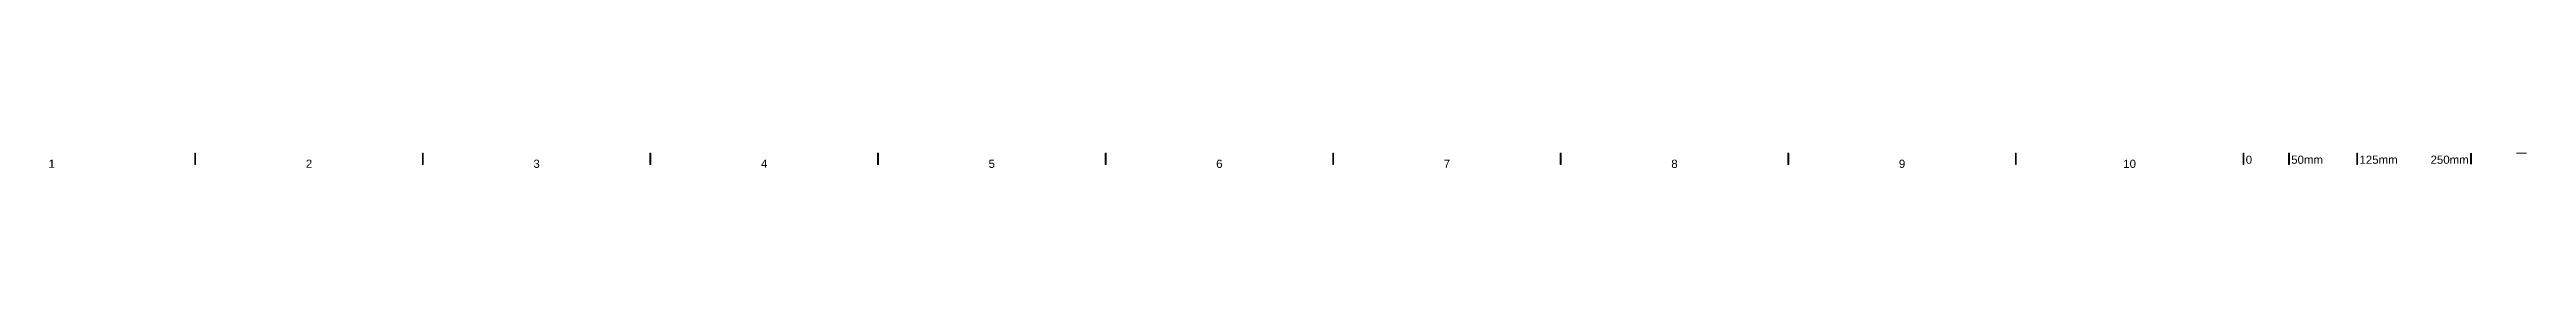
# Model space of a CAD drawing. Header units: centimetres. Extents: x -9.9 to 12.1, y -14.8 to 2.1.
# Drawn here: x 9.37 to 12.091, y -13.124 to -13.107 of the extents above; entities that cross this region are included whole.
import ezdxf

# ---------------------------------------------------------------- set-up
doc = ezdxf.new("R2010")
doc.units = ezdxf.units.CM
doc.header["$MEASUREMENT"] = 0
for name, color, linetype, lineweight in [('PDF _Geometria_Num_Penna__7', 7, 'Continuous', 18), ('PDF _Riempimenti solidi_Num_Penna__7', 7, 'Continuous', 18), ('PDF _Testo_Num_Penna__7', 7, 'Continuous', 18)]:
    doc.layers.add(name, color=color, linetype=linetype, lineweight=lineweight)
doc.styles.add('GENERATED_STYLE_1', font='Arial.ttf')

msp = doc.modelspace()

# ---------------------------------------------------------------- texts
at = {"layer": 'PDF _Testo_Num_Penna__7', "color": 7, "linetype": 'Continuous', "lineweight": 18, "char_height": 0.009, "attachment_point": 7, "style": 'GENERATED_STYLE_1'}
for s, insert in [('\\A1;1', (9.3693, -13.1237)), ('\\A1;2', (9.6519, -13.1237)), ('\\A1;3', (9.9019, -13.1239)), ('\\A1;4', (10.1519, -13.1237)), ('\\A1;5', (10.4019, -13.1239)), ('\\A1;6', (10.6519, -13.1239)), ('\\A1;7', (10.9019, -13.1237)), ('\\A1;8', (11.1519, -13.1239)), ('\\A1;9', (11.4019, -13.1239)), ('\\A1;10', (11.6484, -13.1239)), ('\\A1;0', (11.7829, -13.1194)), ('\\A1;50mm', (11.8329, -13.1194)), ('\\A1;125mm', (11.9079, -13.1194)), ('\\A1;250mm', (11.986, -13.1194))]:
    msp.add_mtext(s, dxfattribs=dict(at, insert=insert))

# ---------------------------------------------------------------- hatches: boundary and pattern name
at = {"layer": 'PDF _Riempimenti solidi_Num_Penna__7', "linetype": 'Continuous', "lineweight": 18}
for points in [[(9.5299, -13.1074), (9.5308, -13.1199), (9.5308, -13.1074)], [(9.5299, -13.1199), (9.5308, -13.1199), (9.5299, -13.1074)], [(9.7799, -13.1074), (9.7808, -13.1199), (9.7808, -13.1074)], [(9.7799, -13.1199), (9.7808, -13.1199), (9.7799, -13.1074)], [(10.0299, -13.1074), (10.0308, -13.1199), (10.0308, -13.1074)], [(10.0299, -13.1199), (10.0308, -13.1199), (10.0299, -13.1074)], [(10.2799, -13.1074), (10.2808, -13.1199), (10.2808, -13.1074)], [(10.2799, -13.1199), (10.2808, -13.1199), (10.2799, -13.1074)], [(10.53, -13.1074), (10.5309, -13.1199), (10.5309, -13.1074)], [(10.53, -13.1199), (10.5309, -13.1199), (10.53, -13.1074)], [(10.7799, -13.1074), (10.7808, -13.1199), (10.7808, -13.1074)], [(10.7799, -13.1199), (10.7808, -13.1199), (10.7799, -13.1074)], [(11.0299, -13.1074), (11.0308, -13.1199), (11.0308, -13.1074)], [(11.0299, -13.1199), (11.0308, -13.1199), (11.0299, -13.1074)], [(11.28, -13.1074), (11.2809, -13.1199), (11.2809, -13.1074)], [(11.28, -13.1199), (11.2809, -13.1199), (11.28, -13.1074)], [(11.53, -13.1074), (11.5309, -13.1199), (11.5309, -13.1074)], [(11.53, -13.1199), (11.5309, -13.1199), (11.53, -13.1074)], [(11.78, -13.1074), (11.7809, -13.1199), (11.7809, -13.1074)], [(11.78, -13.1199), (11.7809, -13.1199), (11.78, -13.1074)], [(11.78, -13.1074), (11.7809, -13.1199), (11.7809, -13.1074)], [(11.78, -13.1199), (11.7809, -13.1199), (11.78, -13.1074)], [(11.83, -13.1074), (11.8309, -13.1199), (11.8309, -13.1074)], [(11.83, -13.1199), (11.8309, -13.1199), (11.83, -13.1074)], [(11.905, -13.1074), (11.9059, -13.1199), (11.9059, -13.1074)], [(11.905, -13.1199), (11.9059, -13.1199), (11.905, -13.1074)], [(12.0316, -13.1074), (12.0292, -13.1074), (12.0316, -13.1199)], [(12.0292, -13.1074), (12.0316, -13.1199), (12.0292, -13.1199)]]:
    msp.add_hatch(color=7, dxfattribs=at).paths.add_polyline_path(points)

# ---------------------------------------------------------------- linework, layer by layer
at = {"layer": 'PDF _Geometria_Num_Penna__7', "color": 7, "linetype": 'Continuous', "lineweight": 18, "flags": 128}
for points in [[(9.5308, -13.1074), (9.5299, -13.1074), (9.5308, -13.1199)], [(9.5299, -13.1074), (9.5308, -13.1199), (9.5299, -13.1199)], [(9.7808, -13.1074), (9.7799, -13.1074), (9.7808, -13.1199)], [(9.7799, -13.1074), (9.7808, -13.1199), (9.7799, -13.1199)], [(10.0308, -13.1074), (10.0299, -13.1074), (10.0308, -13.1199)], [(10.0299, -13.1074), (10.0308, -13.1199), (10.0299, -13.1199)], [(10.2808, -13.1074), (10.2799, -13.1074), (10.2808, -13.1199)], [(10.2799, -13.1074), (10.2808, -13.1199), (10.2799, -13.1199)], [(10.5309, -13.1074), (10.53, -13.1074), (10.5309, -13.1199)], [(10.53, -13.1074), (10.5309, -13.1199), (10.53, -13.1199)], [(10.7808, -13.1074), (10.7799, -13.1074), (10.7808, -13.1199)], [(10.7799, -13.1074), (10.7808, -13.1199), (10.7799, -13.1199)], [(11.0308, -13.1074), (11.0299, -13.1074), (11.0308, -13.1199)], [(11.0299, -13.1074), (11.0308, -13.1199), (11.0299, -13.1199)], [(11.2809, -13.1074), (11.28, -13.1074), (11.2809, -13.1199)], [(11.28, -13.1074), (11.2809, -13.1199), (11.28, -13.1199)], [(11.5309, -13.1074), (11.53, -13.1074), (11.5309, -13.1199)], [(11.53, -13.1074), (11.5309, -13.1199), (11.53, -13.1199)], [(11.7809, -13.1074), (11.78, -13.1074), (11.7809, -13.1199)], [(11.78, -13.1074), (11.7809, -13.1199), (11.78, -13.1199)], [(11.78, -13.1199), (11.7809, -13.1199), (11.78, -13.1074)], [(11.7809, -13.1199), (11.78, -13.1074), (11.7809, -13.1074)], [(11.8309, -13.1074), (11.83, -13.1074), (11.8309, -13.1199)], [(11.83, -13.1074), (11.8309, -13.1199), (11.83, -13.1199)], [(11.9059, -13.1074), (11.905, -13.1074), (11.9059, -13.1199)], [(11.905, -13.1074), (11.9059, -13.1199), (11.905, -13.1199)]]:
    msp.add_lwpolyline(points, close=True, dxfattribs=at)
msp.add_lwpolyline([(12.0804, -13.1074), (12.0913, -13.1074)], dxfattribs=at)

msp.set_redraw_order([(e.dxf.handle, doc.entitydb.next_handle()) for e in msp.query("TEXT MTEXT ATTDEF DIMENSION ARC_DIMENSION")])  # texts and dimensions are drawn at this point

doc.saveas('drawing.dxf')
